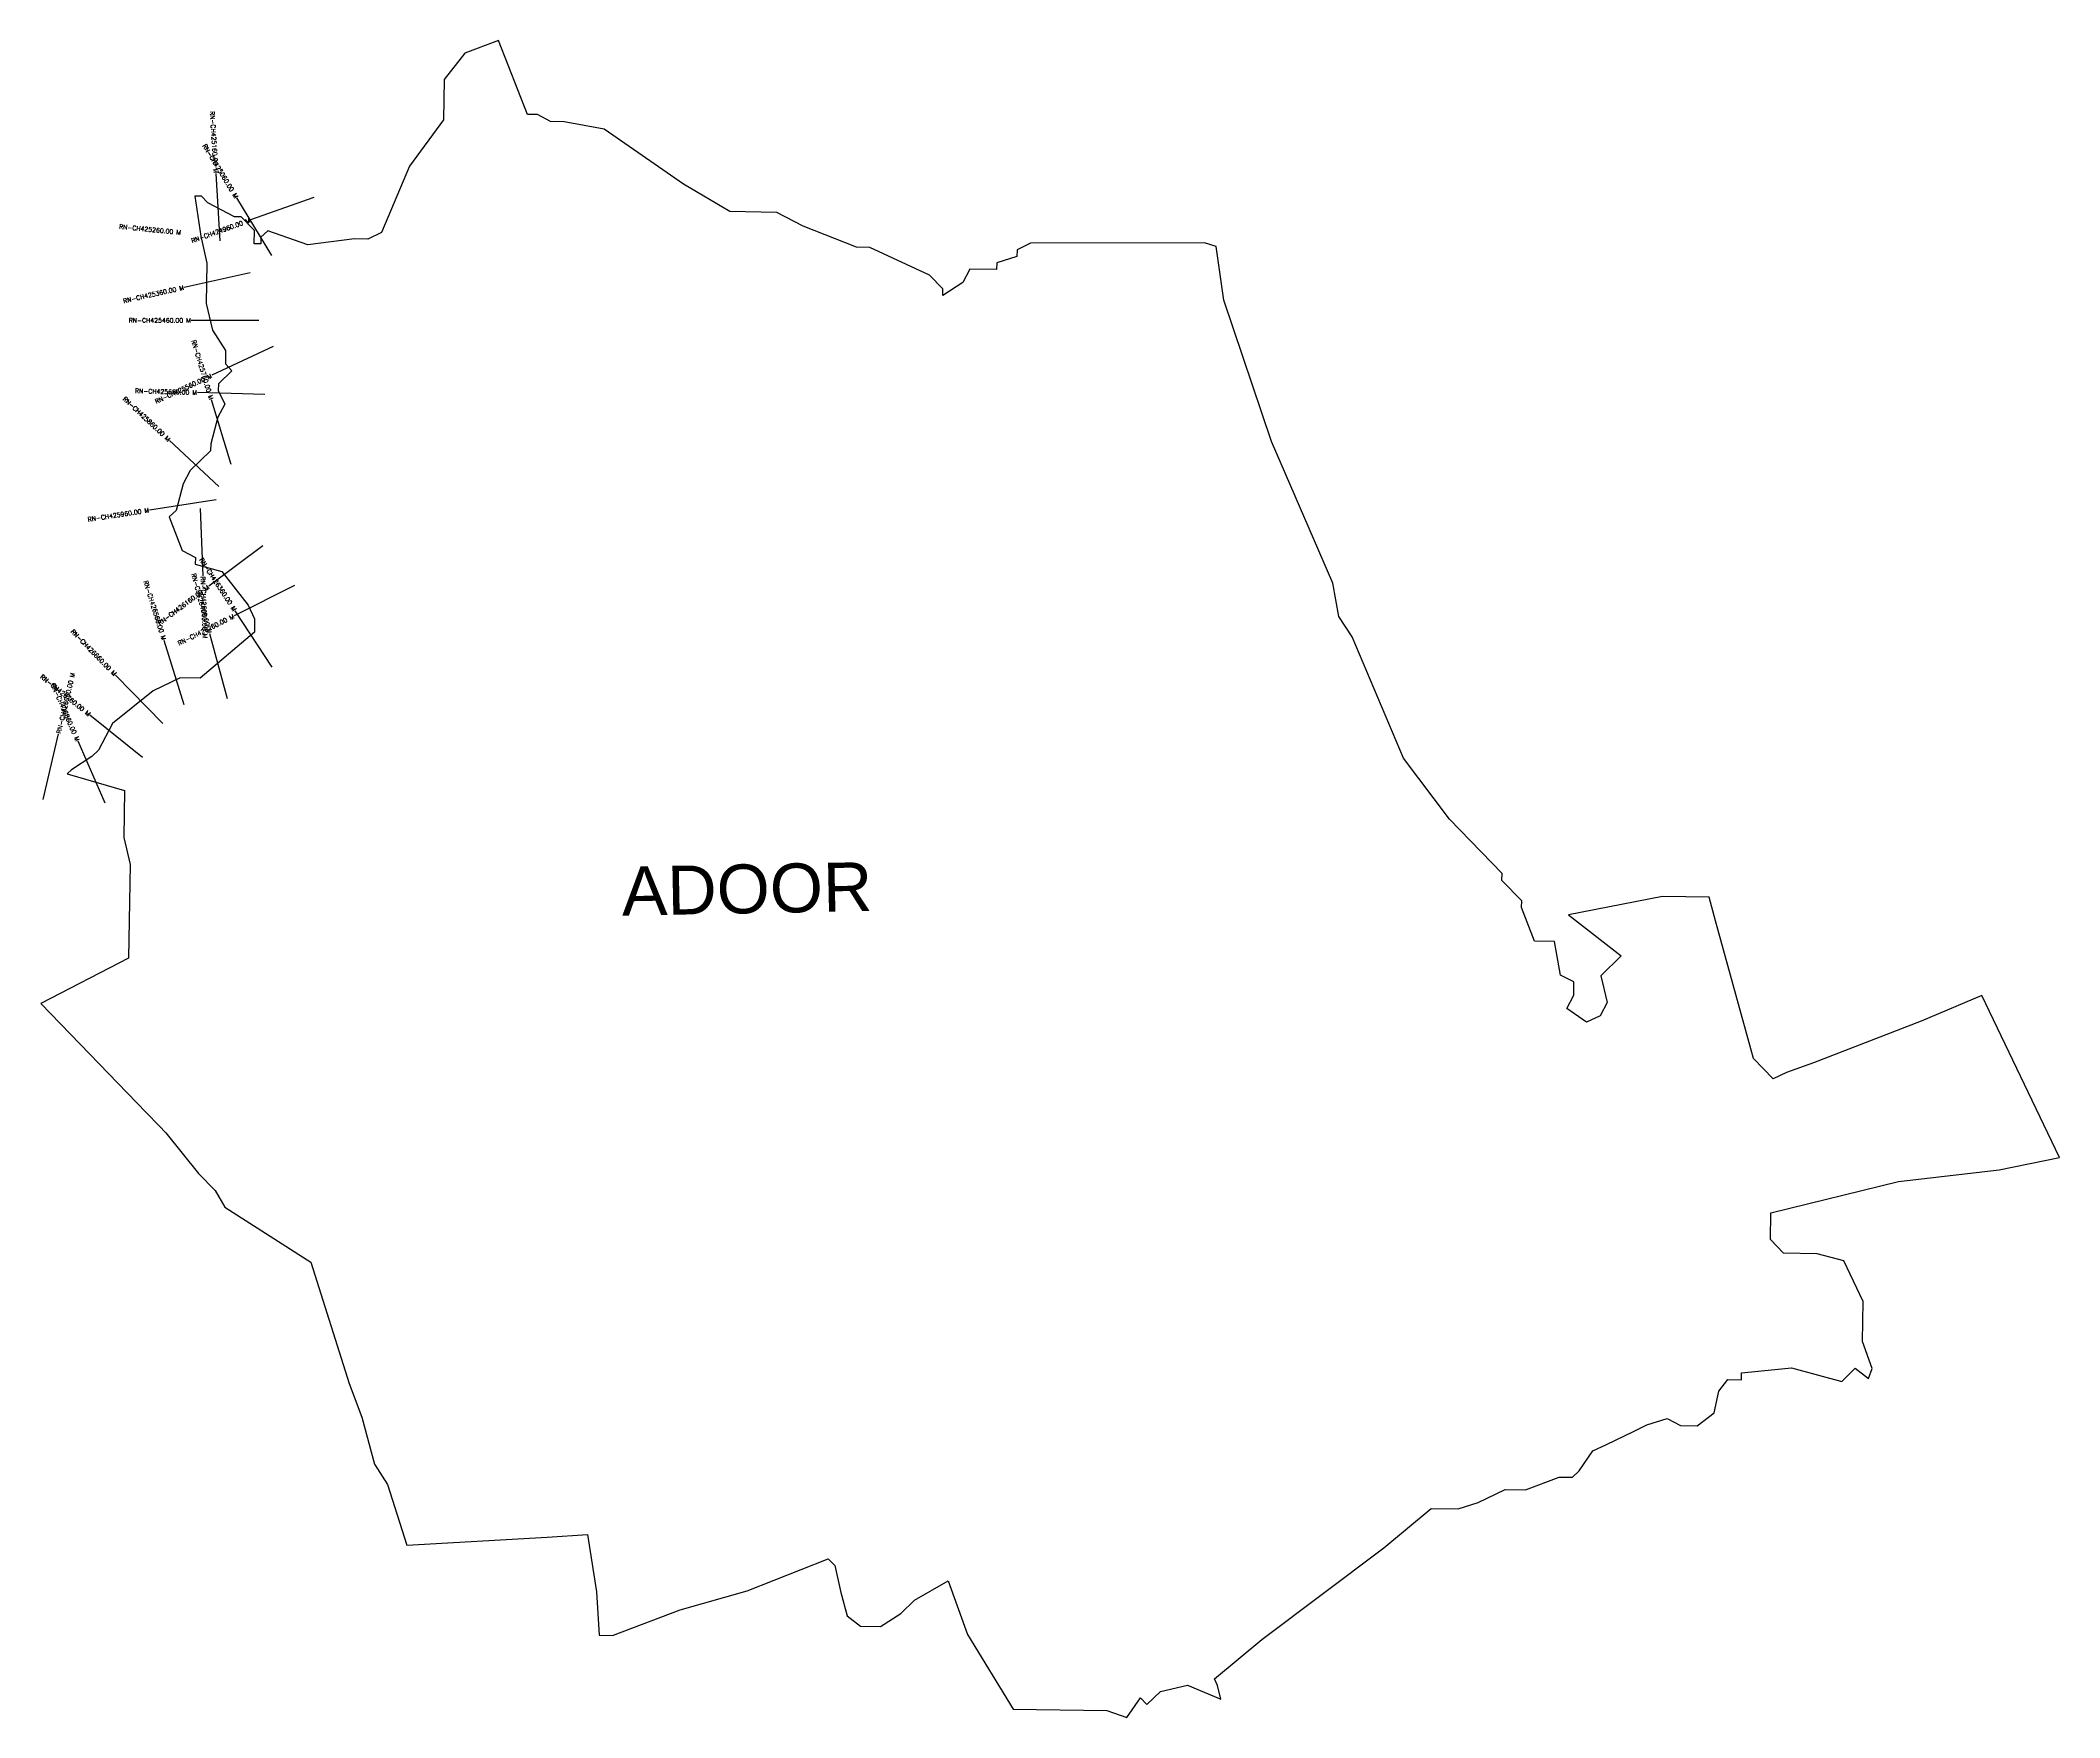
# Model space of a CAD drawing. Header units: metres. Extents: x 306960 to 311448, y 1923942 to 1927669.
import ezdxf
from ezdxf.enums import TextEntityAlignment as Align

# ---------------------------------------------------------------- set-up
doc = ezdxf.new("R2010")
doc.units = ezdxf.units.M
for name, color, linetype in [('CS', 134, 'Continuous'), ('CSMark', 6, 'Continuous'), ('VILLAGE BOUNDRY', 10, 'Continuous'), ('VILLAGE NAME', 250, 'Continuous')]:
    doc.layers.add(name, color=color, linetype=linetype)
doc.styles.get("Standard").update_dxf_attribs({"font": 'simplex.shx'})

msp = doc.modelspace()

# ---------------------------------------------------------------- linework, layer by layer
at = {"layer": 'CS'}
for p, q in [((307360, 1927223.1), (307350.9, 1927372.8)), ((307568.4, 1927319.9), (307427.1, 1927269.6)), ((307475.1, 1927190.6), (307396.9, 1927318.6)), ((307426.5, 1927152.5), (307280.1, 1927119.8)), ((307445.8, 1927046.4), (307295.8, 1927046.5)), ((307477.5, 1926988.2), (307341.7, 1926924.5)), ((307459.6, 1926881.8), (307309.6, 1926886)), ((307384.1, 1926726.1), (307340.7, 1926869.7)), ((307357.3, 1926677.2), (307247.7, 1926779.5)), ((307351.3, 1926648.1), (307203, 1926625.1)), ((307315.7, 1926628.7), (307321.4, 1926478.8)), ((307454.6, 1926545.8), (307334.6, 1926455.8)), ((307525.2, 1926457.3), (307391.1, 1926390.1)), ((307475.8, 1926275.7), (307393.4, 1926401)), ((307280.3, 1926192.3), (307235.6, 1926335.5)), ((307376.1, 1926205.5), (307337, 1926350.2)), ((307232.5, 1926151), (307127.7, 1926258.3)), ((307187.5, 1926075.4), (307070.6, 1926169.4)), ((306966.3, 1925981.8), (307000.8, 1926127.8)), ((307104.2, 1925973.8), (307044.1, 1926111.2))]:
    msp.add_line(p, q, dxfattribs=at)
at = {"layer": 'VILLAGE BOUNDRY'}
msp.add_lwpolyline([(309875.5, 1926343.2), (309846.5, 1926388.3), (309832.8, 1926462.9), (309696.7, 1926777.6), (309590.3, 1927091.7), (309573.7, 1927211), (309547.8, 1927218.8), (309161, 1927217.8), (309131.1, 1927203.4), (309130.8, 1927188.5), (309085.9, 1927174.4), (309085.7, 1927159.5), (309026.2, 1927160.5), (309010.8, 1927131), (308965.7, 1927102), (308966, 1927116.9), (308936.7, 1927147.1), (308803.9, 1927208.8), (308774.1, 1927209.3), (308655.9, 1927255.9), (308596.9, 1927286.6), (308492.8, 1927288.3), (308389.7, 1927349.5), (308213.2, 1927471.4), (308124.2, 1927487.8), (308094.5, 1927488.3), (308065, 1927503.7), (308042.7, 1927504), (307978.5, 1927668.7), (307903.6, 1927640.2), (307858, 1927581.5), (307856.5, 1927492.2), (307780.5, 1927389.4), (307718.5, 1927241.6), (307688.5, 1927227.2), (307658.8, 1927227.7), (307554.5, 1927214.6), (307465.7, 1927245.8), (307450.6, 1927231.2), (307450.4, 1927216.3), (307435.5, 1927216.5), (307436, 1927246.3), (307406.8, 1927276.5), (307391.9, 1927276.8), (307332.9, 1927307.5), (307318.2, 1927322.6), (307303.4, 1927322.9), (307316.8, 1927233.4), (307330.7, 1927173.6), (307329.2, 1927084.4), (307343.1, 1927024.7), (307372.1, 1926979.6), (307371.6, 1926949.9), (307386.2, 1926934.7), (307356, 1926905.5), (307355.7, 1926890.6), (307370.1, 1926860.6), (307354.7, 1926831.1), (307338.9, 1926771.9), (307338.6, 1926757), (307293.3, 1926713.1), (307278, 1926683.6), (307262.1, 1926624.4), (307247, 1926609.8), (307275.5, 1926534.9), (307305, 1926519.6), (307304.7, 1926504.7), (307364, 1926488.8), (307422.2, 1926413.5), (307436.6, 1926383.5), (307436.1, 1926353.8), (307315.4, 1926251.7), (307270.8, 1926252.4), (307210.8, 1926223.6), (307120.4, 1926150.7), (307089.6, 1926091.7), (307074.5, 1926077.1), (307029.4, 1926048.1), (307019.7, 1926038.7), (307147.7, 1926001.5), (307146, 1925897.4), (307159.8, 1925837.7), (307156.4, 1925629.5), (306961.3, 1925528.6), (307049.1, 1925437.9), (307195.4, 1925286.7), (307224.6, 1925256.5), (307239.2, 1925241.4), (307312.1, 1925150.9), (307348.7, 1925113.1), (307370.4, 1925075.6), (307561.7, 1924953.4), (307646.5, 1924684.3), (307675, 1924609.4), (307703.1, 1924504.8), (307732.1, 1924459.7), (307774.5, 1924325.1), (308087.1, 1924342.3), (308176.5, 1924348.3), (308196.7, 1924221.5), (308202.5, 1924124.7), (308232.3, 1924124.2), (308382, 1924181.2), (308531.4, 1924223.4), (308711.1, 1924294.8), (308725.7, 1924279.7), (308739.6, 1924220), (308753.6, 1924167.6), (308783, 1924144.9), (308827.6, 1924144.1), (308872.7, 1924173.1), (308903, 1924202.4), (308978, 1924245.8), (309020.7, 1924126.1), (309122.1, 1923960.8), (309330.3, 1923957.3), (309374.7, 1923941.7), (309405.1, 1923985.8), (309419.8, 1923970.7), (309450, 1924000), (309509.8, 1924013.8), (309583.6, 1923982.9), (309576.6, 1924012.7), (309569.5, 1924027.7), (309675.1, 1924115.3), (309946.1, 1924319), (310051.7, 1924406.5), (310111.2, 1924405.5), (310156.1, 1924419.7), (310216.1, 1924448.4), (310260.7, 1924447.7), (310335.5, 1924476.2), (310365.2, 1924475.7), (310380.4, 1924490.3), (310410.9, 1924534.5), (310440.8, 1924548.9), (310500.8, 1924577.6), (310530.8, 1924592), (310575.7, 1924606.1), (310605.1, 1924590.8), (310642.3, 1924590.1), (310680, 1924619.3), (310690.4, 1924667), (310711, 1924693.1), (310740.7, 1924692.6), (310741, 1924707.5), (310852, 1924719.2), (310963.8, 1924688.9), (310994, 1924718.2), (311023.4, 1924695.4), (311031.2, 1924717.6), (311009.9, 1924777.5), (311011.3, 1924866.7), (310968.2, 1924956.6), (310909, 1924972.5), (310834.6, 1924973.7), (310805.4, 1925004), (310806.3, 1925063.5), (311090.1, 1925133.1), (311313.7, 1925159.2), (311448, 1925186.7), (311275.4, 1925546.6), (311140.6, 1925489.3), (310901.1, 1925396.6), (310841.3, 1925375.2), (310811.3, 1925360.9), (310767.4, 1925406.2), (310683.2, 1925712.5), (310669.2, 1925764.9), (310565.1, 1925766.6), (310356.2, 1925725.4), (310473.7, 1925634.2), (310428.3, 1925590.3), (310442.2, 1925530.6), (310426.8, 1925501.1), (310396.8, 1925486.7), (310352.7, 1925517.2), (310368.1, 1925546.7), (310368.6, 1925576.4), (310339, 1925591.8), (310325.4, 1925666.4), (310280.8, 1925667.1), (310252.3, 1925742), (310252.5, 1925756.8), (310208.7, 1925802.2), (310208.9, 1925817.1), (310091.9, 1925938), (309990, 1926073.6), (309932.7, 1926208.4)], close=True, dxfattribs=at)

# ---------------------------------------------------------------- texts
at = {"layer": 'CSMark'}
for s, rotation, p in [('RN-CH425160.00 M', 273.5011, (307350.8, 1927373.8)), ('RN-CH425060.00 M', 301.4167, (307396.3, 1927319.5)), ('RN-CH425260.00 M', 354.3999, (307272.8, 1927241.7)), ('RN-CH424960.00 M', 19.6166, (307426.2, 1927269.2)), ('RN-CH425360.00 M', 12.601, (307279.1, 1927119.6)), ('RN-CH425460.00 M', 359.9696, (307294.8, 1927046.5)), ('RN-CH425760.00 M', 286.7882, (307340.5, 1926870.7)), ('RN-CH425560.00 M', 25.101, (307340.8, 1926924.1)), ('RN-CH425860.00 M', 316.9736, (307246.9, 1926780.2)), ('RN-CH425660.00 M', 358.3952, (307308.6, 1926886.1)), ('RN-CH425960.00 M', 8.8145, (307202, 1926625)), ('RN-CH426360.00 M', 303.3183, (307392.9, 1926401.9)), ('RN-CH426560.00 M', 287.3444, (307235.3, 1926336.5)), ('RN-CH426460.00 M', 285.1451, (307336.7, 1926351.2)), ('RN-CH426160.00 M', 36.8639, (307333.8, 1926455.2)), ('RN-CH426260.00 M', 26.5788, (307390.2, 1926389.7)), ('RN-CH426660.00 M', 314.3359, (307127, 1926259)), ('RN-CH426760.00 M', 321.1918, (307069.8, 1926170)), ('RN-CH426860.00 M', 293.6296, (307043.7, 1926112.1))]:
    msp.add_text(s, height=10, rotation=rotation, dxfattribs=at).set_placement(p, align=Align.MIDDLE_RIGHT)
for s, rotation, p in [('RN-CH426060.00 M', 272.1997, (307321.5, 1926477.8)), ('RN-CH426960.00 M', 76.7227, (307001, 1926128.8))]:
    msp.add_text(s, height=10, rotation=rotation, dxfattribs=at).set_placement(p, align=Align.MIDDLE_LEFT)
at = {"layer": 'VILLAGE NAME', "insert": (308251.3, 1925832.3), "char_height": 108.748, "attachment_point": 1, "rotation": 1.1028}
msp.add_mtext_dynamic_manual_height_columns('{\\fArial|b0|i0|c0|p34;ADOOR}', width=1571.314, gutter_width=543.7, heights=[0], dxfattribs=at)

doc.saveas('drawing.dxf')
